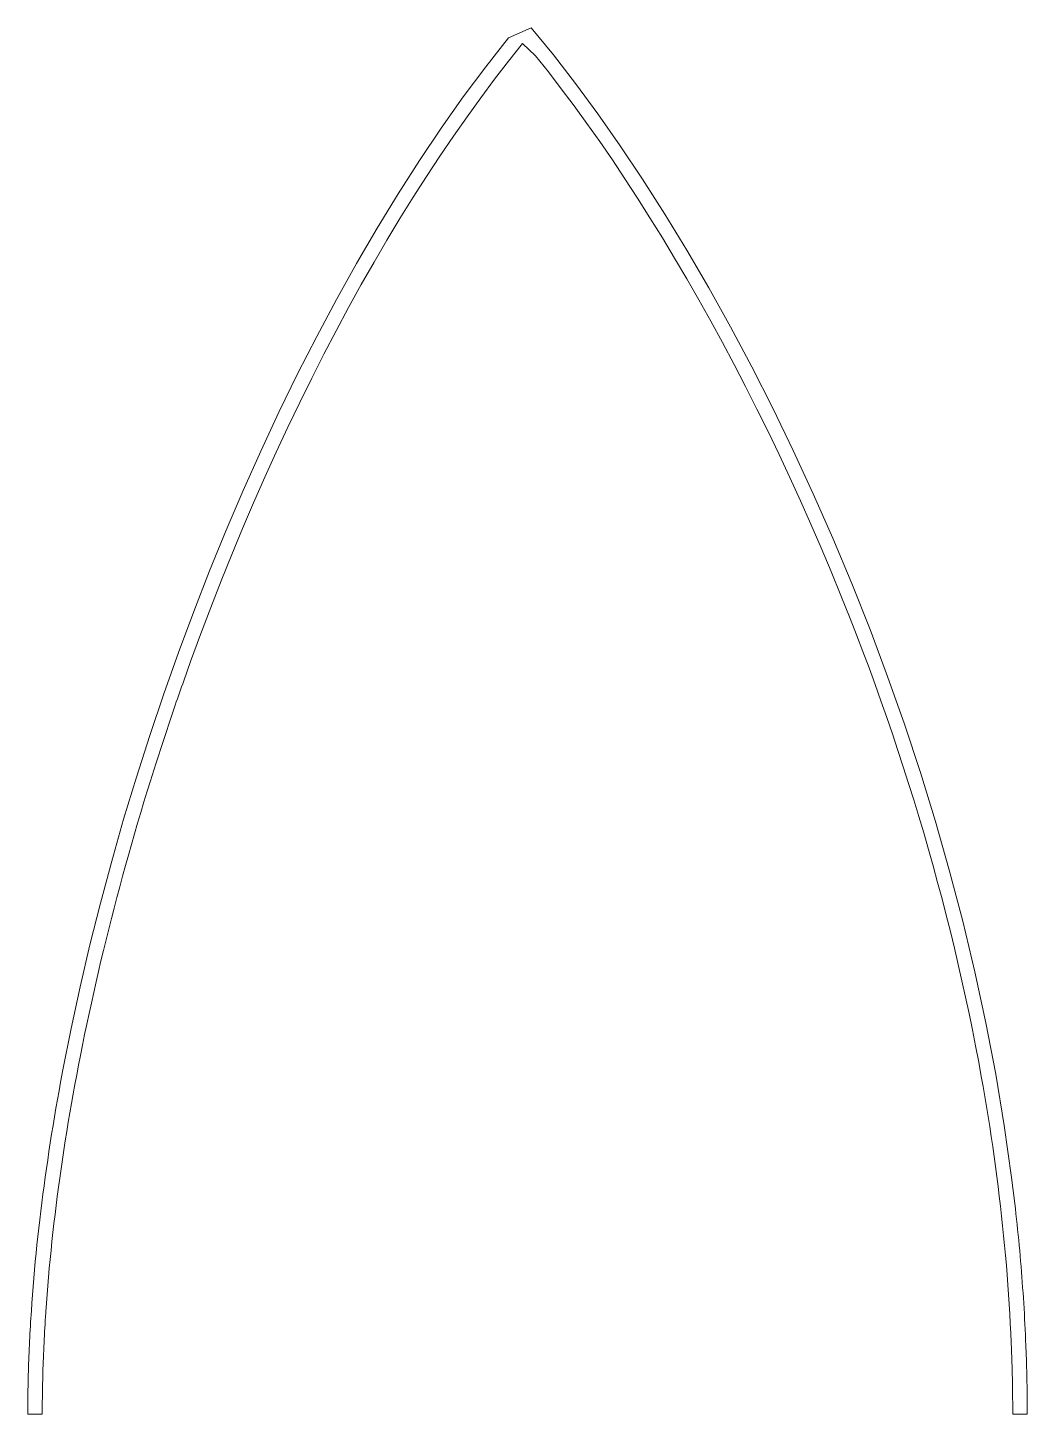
# Model space of a CAD drawing. Header units: inches. Extents: x -92.2 to -4.3, y -5886.5 to -5847.2.
# Drawn here: x -19.01 to -12.56, y -5885.46 to -5876.51 of the extents above; entities that cross this region are included whole.
import ezdxf

# ---------------------------------------------------------------- set-up
doc = ezdxf.new("R2010")
doc.units = ezdxf.units.IN
doc.header["$LTSCALE"] = 0.2
doc.header["$MEASUREMENT"] = 0
doc.layers.add('SPIRE', color=7, linetype='Continuous', lineweight=0)

msp = doc.modelspace()

# ---------------------------------------------------------------- linework, layer by layer
at = {"layer": 'SPIRE', "color": 250, "lineweight": 0}
msp.add_lwpolyline([(-12.561819, -5885.46136), (-12.561819, -5885.445628), (-12.561864, -5885.429894), (-12.561921, -5885.414159), (-12.562, -5885.398423), (-12.562102, -5885.382685), (-12.562226, -5885.366945), (-12.562372, -5885.351204), (-12.562541, -5885.335462), (-12.562733, -5885.319719), (-12.562946, -5885.303975), (-12.563182, -5885.288229), (-12.563441, -5885.272482), (-12.563721, -5885.256735), (-12.564024, -5885.240986), (-12.564349, -5885.225237), (-12.564695, -5885.209486), (-12.565064, -5885.193735), (-12.565455, -5885.177983), (-12.565868, -5885.16223), (-12.566303, -5885.146476), (-12.56676, -5885.130722), (-12.567239, -5885.114967), (-12.567739, -5885.099212), (-12.568261, -5885.083456), (-12.568805, -5885.067699), (-12.569371, -5885.051943), (-12.569958, -5885.036185), (-12.570726, -5885.016378), (-12.572118, -5884.982394), (-12.57361, -5884.948409), (-12.575201, -5884.914423), (-12.576892, -5884.880436), (-12.578681, -5884.846449), (-12.580568, -5884.812462), (-12.582553, -5884.778476), (-12.584635, -5884.744491), (-12.586815, -5884.710507), (-12.589091, -5884.676525), (-12.591464, -5884.642545), (-12.593933, -5884.608568), (-12.596497, -5884.574594), (-12.599157, -5884.540623), (-12.601912, -5884.506656), (-12.604761, -5884.472693), (-12.607704, -5884.438734), (-12.610742, -5884.404781), (-12.613872, -5884.370833), (-12.617096, -5884.336891), (-12.620413, -5884.302955), (-12.623821, -5884.269025), (-12.627322, -5884.235103), (-12.630914, -5884.201187), (-12.634598, -5884.16728), (-12.638372, -5884.133381), (-12.642237, -5884.09949), (-12.662706, -5883.93166), (-12.710024, -5883.597211), (-12.765601, -5883.264193), (-12.829069, -5882.932984), (-12.90006, -5882.603962), (-12.978207, -5882.277503), (-13.063141, -5881.953985), (-13.154496, -5881.633784), (-13.251902, -5881.317279), (-13.354992, -5881.004847), (-13.463399, -5880.696863), (-13.576755, -5880.393707), (-13.69469, -5880.095755), (-13.816839, -5879.803384), (-13.942833, -5879.516972), (-14.072303, -5879.236895), (-14.204883, -5878.963531), (-14.340205, -5878.697258), (-14.4779, -5878.438452), (-14.6176, -5878.18749), (-14.758939, -5877.94475), (-14.901547, -5877.71061), (-15.045058, -5877.485445), (-15.189103, -5877.269635), (-15.333315, -5877.063555), (-15.477325, -5876.867583), (-15.620766, -5876.682096), (-15.76327, -5876.507471), (-15.909744, -5876.572261), (-16.056925, -5876.759611), (-16.201975, -5876.954527), (-16.344775, -5877.156651), (-16.485206, -5877.365624), (-16.623148, -5877.581086), (-16.758482, -5877.80268), (-16.891088, -5878.030046), (-17.020847, -5878.262825), (-17.147639, -5878.500658), (-17.271345, -5878.743187), (-17.391845, -5878.990053), (-17.50902, -5879.240897), (-17.62275, -5879.49536), (-17.732917, -5879.753083), (-17.8394, -5880.013707), (-17.94208, -5880.276874), (-18.040837, -5880.542225), (-18.135553, -5880.8094), (-18.226107, -5881.078042), (-18.312381, -5881.34779), (-18.394254, -5881.618287), (-18.471607, -5881.889173), (-18.544321, -5882.16009), (-18.612276, -5882.430678), (-18.675353, -5882.700579), (-18.733432, -5882.969434), (-18.786395, -5883.236884), (-18.801238, -5883.316603), (-18.811455, -5883.372892), (-18.821434, -5883.429094), (-18.831173, -5883.485205), (-18.840673, -5883.541222), (-18.849932, -5883.597143), (-18.858948, -5883.652962), (-18.867721, -5883.708678), (-18.876249, -5883.764286), (-18.884531, -5883.819783), (-18.892567, -5883.875165), (-18.900355, -5883.93043), (-18.907894, -5883.985573), (-18.915183, -5884.040592), (-18.922221, -5884.095483), (-18.929006, -5884.150242), (-18.935538, -5884.204866), (-18.941815, -5884.259352), (-18.947837, -5884.313696), (-18.953601, -5884.367894), (-18.959108, -5884.421944), (-18.964356, -5884.475842), (-18.969343, -5884.529584), (-18.974069, -5884.583167), (-18.978533, -5884.636588), (-18.982733, -5884.689843), (-18.986669, -5884.742929), (-18.990129, -5884.792721), (-18.991762, -5884.817447), (-18.993337, -5884.842134), (-18.994853, -5884.866782), (-18.99631, -5884.891391), (-18.997709, -5884.915959), (-18.999048, -5884.940487), (-19.000329, -5884.964974), (-19.00155, -5884.989421), (-19.002712, -5885.013826), (-19.003814, -5885.038189), (-19.004857, -5885.06251), (-19.00584, -5885.086789), (-19.006763, -5885.111025), (-19.007626, -5885.135218), (-19.00843, -5885.159367), (-19.009173, -5885.183473), (-19.009855, -5885.207535), (-19.010477, -5885.231552), (-19.011039, -5885.255525), (-19.011539, -5885.279452), (-19.011979, -5885.303334), (-19.012358, -5885.32717), (-19.012676, -5885.35096), (-19.012932, -5885.374704), (-19.013128, -5885.3984), (-19.013261, -5885.42205), (-19.013333, -5885.445652), (-19.013333, -5885.46136), (-19.01272, -5885.46136), (-19.011473, -5885.46136), (-19.00962, -5885.46136), (-19.007212, -5885.46136), (-19.004303, -5885.46136), (-19.000944, -5885.46136), (-18.997189, -5885.46136), (-18.99309, -5885.46136), (-18.988698, -5885.46136), (-18.984068, -5885.46136), (-18.979251, -5885.46136), (-18.9743, -5885.46136), (-18.969267, -5885.46136), (-18.964205, -5885.46136), (-18.959166, -5885.46136), (-18.954203, -5885.46136), (-18.949368, -5885.46136), (-18.944715, -5885.46136), (-18.940294, -5885.46136), (-18.93616, -5885.46136), (-18.932364, -5885.46136), (-18.928959, -5885.46136), (-18.925997, -5885.46136), (-18.923531, -5885.46136), (-18.921613, -5885.46136), (-18.920297, -5885.46136), (-18.919634, -5885.46136), (-18.919553, -5885.448535), (-18.919491, -5885.425409), (-18.919369, -5885.40223), (-18.919189, -5885.378999), (-18.918949, -5885.355714), (-18.91865, -5885.332377), (-18.918292, -5885.308988), (-18.917875, -5885.285547), (-18.917399, -5885.262053), (-18.916864, -5885.238508), (-18.91627, -5885.214911), (-18.915617, -5885.191262), (-18.914905, -5885.167562), (-18.914134, -5885.143811), (-18.913304, -5885.120009), (-18.912414, -5885.096156), (-18.911466, -5885.072252), (-18.910459, -5885.048297), (-18.909393, -5885.024292), (-18.908268, -5885.000237), (-18.907084, -5884.976132), (-18.905841, -5884.951976), (-18.904539, -5884.927771), (-18.903179, -5884.903516), (-18.901759, -5884.879211), (-18.900281, -5884.854857), (-18.898743, -5884.830454), (-18.897147, -5884.806002), (-18.896784, -5884.800553), (-18.896784, -5884.800542), (-18.896784, -5884.800531), (-18.896784, -5884.800521), (-18.896784, -5884.800511), (-18.896784, -5884.8005), (-18.896784, -5884.80049), (-18.896783, -5884.800481), (-18.896783, -5884.800471), (-18.896783, -5884.800461), (-18.896782, -5884.800452), (-18.896782, -5884.800442), (-18.896781, -5884.800433), (-18.89678, -5884.800424), (-18.896779, -5884.800414), (-18.896778, -5884.800405), (-18.896777, -5884.800395), (-18.896775, -5884.800386), (-18.896774, -5884.800376), (-18.896772, -5884.800367), (-18.89677, -5884.800357), (-18.896767, -5884.800347), (-18.896765, -5884.800337), (-18.896762, -5884.800327), (-18.89676, -5884.800316), (-18.896756, -5884.800306), (-18.896753, -5884.800295), (-18.89675, -5884.800284), (-18.892866, -5884.744339), (-18.888677, -5884.688143), (-18.884183, -5884.631699), (-18.879384, -5884.575009), (-18.874281, -5884.518073), (-18.868874, -5884.460896), (-18.863162, -5884.403477), (-18.857147, -5884.345821), (-18.850828, -5884.287928), (-18.844206, -5884.2298), (-18.837281, -5884.171441), (-18.830052, -5884.112851), (-18.822521, -5884.054032), (-18.814688, -5883.994988), (-18.806553, -5883.93572), (-18.798115, -5883.876229), (-18.789375, -5883.816518), (-18.780334, -5883.75659), (-18.770992, -5883.696445), (-18.761349, -5883.636086), (-18.751404, -5883.575516), (-18.741159, -5883.514736), (-18.730614, -5883.453747), (-18.719768, -5883.392554), (-18.708622, -5883.331156), (-18.697177, -5883.269557), (-18.685432, -5883.207758), (-18.673148, -5883.144544), (-18.659715, -5883.076946), (-18.645959, -5883.009271), (-18.631882, -5882.941523), (-18.617484, -5882.873704), (-18.602765, -5882.805817), (-18.587728, -5882.737866), (-18.572372, -5882.669854), (-18.556698, -5882.601783), (-18.540708, -5882.533657), (-18.524402, -5882.465478), (-18.507781, -5882.39725), (-18.490845, -5882.328975), (-18.473596, -5882.260657), (-18.456035, -5882.192298), (-18.438161, -5882.123902), (-18.419977, -5882.055471), (-18.401482, -5881.987009), (-18.382678, -5881.918518), (-18.363565, -5881.850002), (-18.344144, -5881.781464), (-18.324417, -5881.712906), (-18.304383, -5881.644331), (-18.284044, -5881.575743), (-18.263401, -5881.507145), (-18.242454, -5881.438539), (-18.221204, -5881.369929), (-18.199652, -5881.301317), (-18.184762, -5881.254464), (-18.178476, -5881.234806), (-18.172166, -5881.21515), (-18.16583, -5881.195493), (-18.15947, -5881.175837), (-18.153085, -5881.156182), (-18.146675, -5881.136527), (-18.14024, -5881.116873), (-18.133781, -5881.09722), (-18.127297, -5881.077568), (-18.120789, -5881.057917), (-18.114255, -5881.038266), (-18.107698, -5881.018617), (-18.101115, -5880.998968), (-18.094508, -5880.979321), (-18.087877, -5880.959675), (-18.08122, -5880.940031), (-18.07454, -5880.920388), (-18.067835, -5880.900746), (-18.061105, -5880.881106), (-18.054351, -5880.861467), (-18.047572, -5880.84183), (-18.04077, -5880.822195), (-18.033942, -5880.802562), (-18.02709, -5880.78293), (-18.020214, -5880.763301), (-18.013314, -5880.743673), (-18.006389, -5880.724047), (-17.962112, -5880.600172), (-17.897902, -5880.42536), (-17.832211, -5880.252038), (-17.765077, -5880.080276), (-17.696536, -5879.910146), (-17.626628, -5879.741718), (-17.555391, -5879.575064), (-17.482863, -5879.410253), (-17.409082, -5879.247357), (-17.334085, -5879.086447), (-17.257913, -5878.927593), (-17.180601, -5878.770866), (-17.102189, -5878.616338), (-17.022715, -5878.464078), (-16.942217, -5878.314157), (-16.860733, -5878.166647), (-16.778301, -5878.021619), (-16.69496, -5877.879142), (-16.610747, -5877.739288), (-16.525701, -5877.602128), (-16.439859, -5877.467732), (-16.353261, -5877.336172), (-16.265943, -5877.207517), (-16.177945, -5877.08184), (-16.089304, -5876.95921), (-16.000059, -5876.839699), (-15.910248, -5876.723377), (-15.819908, -5876.610316), (-15.735696, -5876.688475), (-15.652409, -5876.793282), (-15.569305, -5876.901152), (-15.486436, -5877.011994), (-15.403852, -5877.125718), (-15.321607, -5877.242233), (-15.239752, -5877.361449), (-15.158339, -5877.483273), (-15.07742, -5877.607617), (-14.997047, -5877.734388), (-14.917271, -5877.863498), (-14.838145, -5877.994853), (-14.75972, -5878.128365), (-14.682049, -5878.263943), (-14.605183, -5878.401494), (-14.529175, -5878.54093), (-14.454075, -5878.682159), (-14.379936, -5878.825091), (-14.30681, -5878.969634), (-14.234749, -5879.115699), (-14.163805, -5879.263194), (-14.094029, -5879.412029), (-14.025473, -5879.562113), (-13.95819, -5879.713355), (-13.892231, -5879.865665), (-13.827649, -5880.018952), (-13.764494, -5880.173125), (-13.704953, -5880.322655), (-13.663598, -5880.429034), (-13.623044, -5880.535473), (-13.583293, -5880.641963), (-13.544345, -5880.748492), (-13.506204, -5880.855052), (-13.46887, -5880.961634), (-13.432347, -5881.068227), (-13.396636, -5881.174822), (-13.361738, -5881.28141), (-13.327657, -5881.387981), (-13.294393, -5881.494525), (-13.26195, -5881.601033), (-13.230328, -5881.707496), (-13.19953, -5881.813903), (-13.169557, -5881.920245), (-13.140413, -5882.026512), (-13.112097, -5882.132696), (-13.084614, -5882.238786), (-13.057964, -5882.344773), (-13.032149, -5882.450647), (-13.007172, -5882.556398), (-12.983034, -5882.662018), (-12.959737, -5882.767496), (-12.937284, -5882.872823), (-12.915676, -5882.97799), (-12.894915, -5883.082986), (-12.875003, -5883.187803), (-12.858295, -5883.279264), (-12.846795, -5883.344277), (-12.835626, -5883.409211), (-12.824788, -5883.474064), (-12.814283, -5883.538833), (-12.804109, -5883.603515), (-12.794268, -5883.66811), (-12.78476, -5883.732614), (-12.775586, -5883.797025), (-12.766745, -5883.861341), (-12.75824, -5883.92556), (-12.750069, -5883.989679), (-12.742233, -5884.053696), (-12.734733, -5884.117609), (-12.72757, -5884.181415), (-12.720743, -5884.245113), (-12.714254, -5884.3087), (-12.708102, -5884.372173), (-12.702289, -5884.435531), (-12.696814, -5884.498771), (-12.691678, -5884.561891), (-12.686881, -5884.624889), (-12.682425, -5884.687761), (-12.678309, -5884.750507), (-12.674533, -5884.813124), (-12.6711, -5884.875609), (-12.668007, -5884.937961), (-12.665258, -5885.000176), (-12.663805, -5885.036526), (-12.66321, -5885.052255), (-12.662637, -5885.067975), (-12.662087, -5885.083686), (-12.661559, -5885.099387), (-12.661054, -5885.115079), (-12.66057, -5885.130762), (-12.660109, -5885.146435), (-12.659671, -5885.1621), (-12.659255, -5885.177755), (-12.658861, -5885.1934), (-12.658489, -5885.209036), (-12.65814, -5885.224663), (-12.657813, -5885.24028), (-12.657508, -5885.255888), (-12.657226, -5885.271486), (-12.656965, -5885.287075), (-12.656728, -5885.302654), (-12.656512, -5885.318224), (-12.656318, -5885.333784), (-12.656147, -5885.349335), (-12.655998, -5885.364876), (-12.655871, -5885.380408), (-12.655766, -5885.39593), (-12.655684, -5885.411442), (-12.655624, -5885.426945), (-12.655585, -5885.442438), (-12.655585, -5885.457921), (-12.655353, -5885.46136), (-12.654466, -5885.46136), (-12.652944, -5885.46136), (-12.650839, -5885.46136), (-12.648203, -5885.46136), (-12.645088, -5885.46136), (-12.641548, -5885.46136), (-12.637635, -5885.46136), (-12.633401, -5885.46136), (-12.628899, -5885.46136), (-12.624181, -5885.46136), (-12.619299, -5885.46136), (-12.614307, -5885.46136), (-12.609256, -5885.46136), (-12.6042, -5885.46136), (-12.59919, -5885.46136), (-12.59428, -5885.46136), (-12.589521, -5885.46136), (-12.584966, -5885.46136), (-12.580668, -5885.46136), (-12.576679, -5885.46136), (-12.573051, -5885.46136), (-12.569838, -5885.46136), (-12.567091, -5885.46136), (-12.564863, -5885.46136), (-12.563207, -5885.46136), (-12.562175, -5885.46136)], close=True, dxfattribs=at)

doc.saveas('drawing.dxf')
